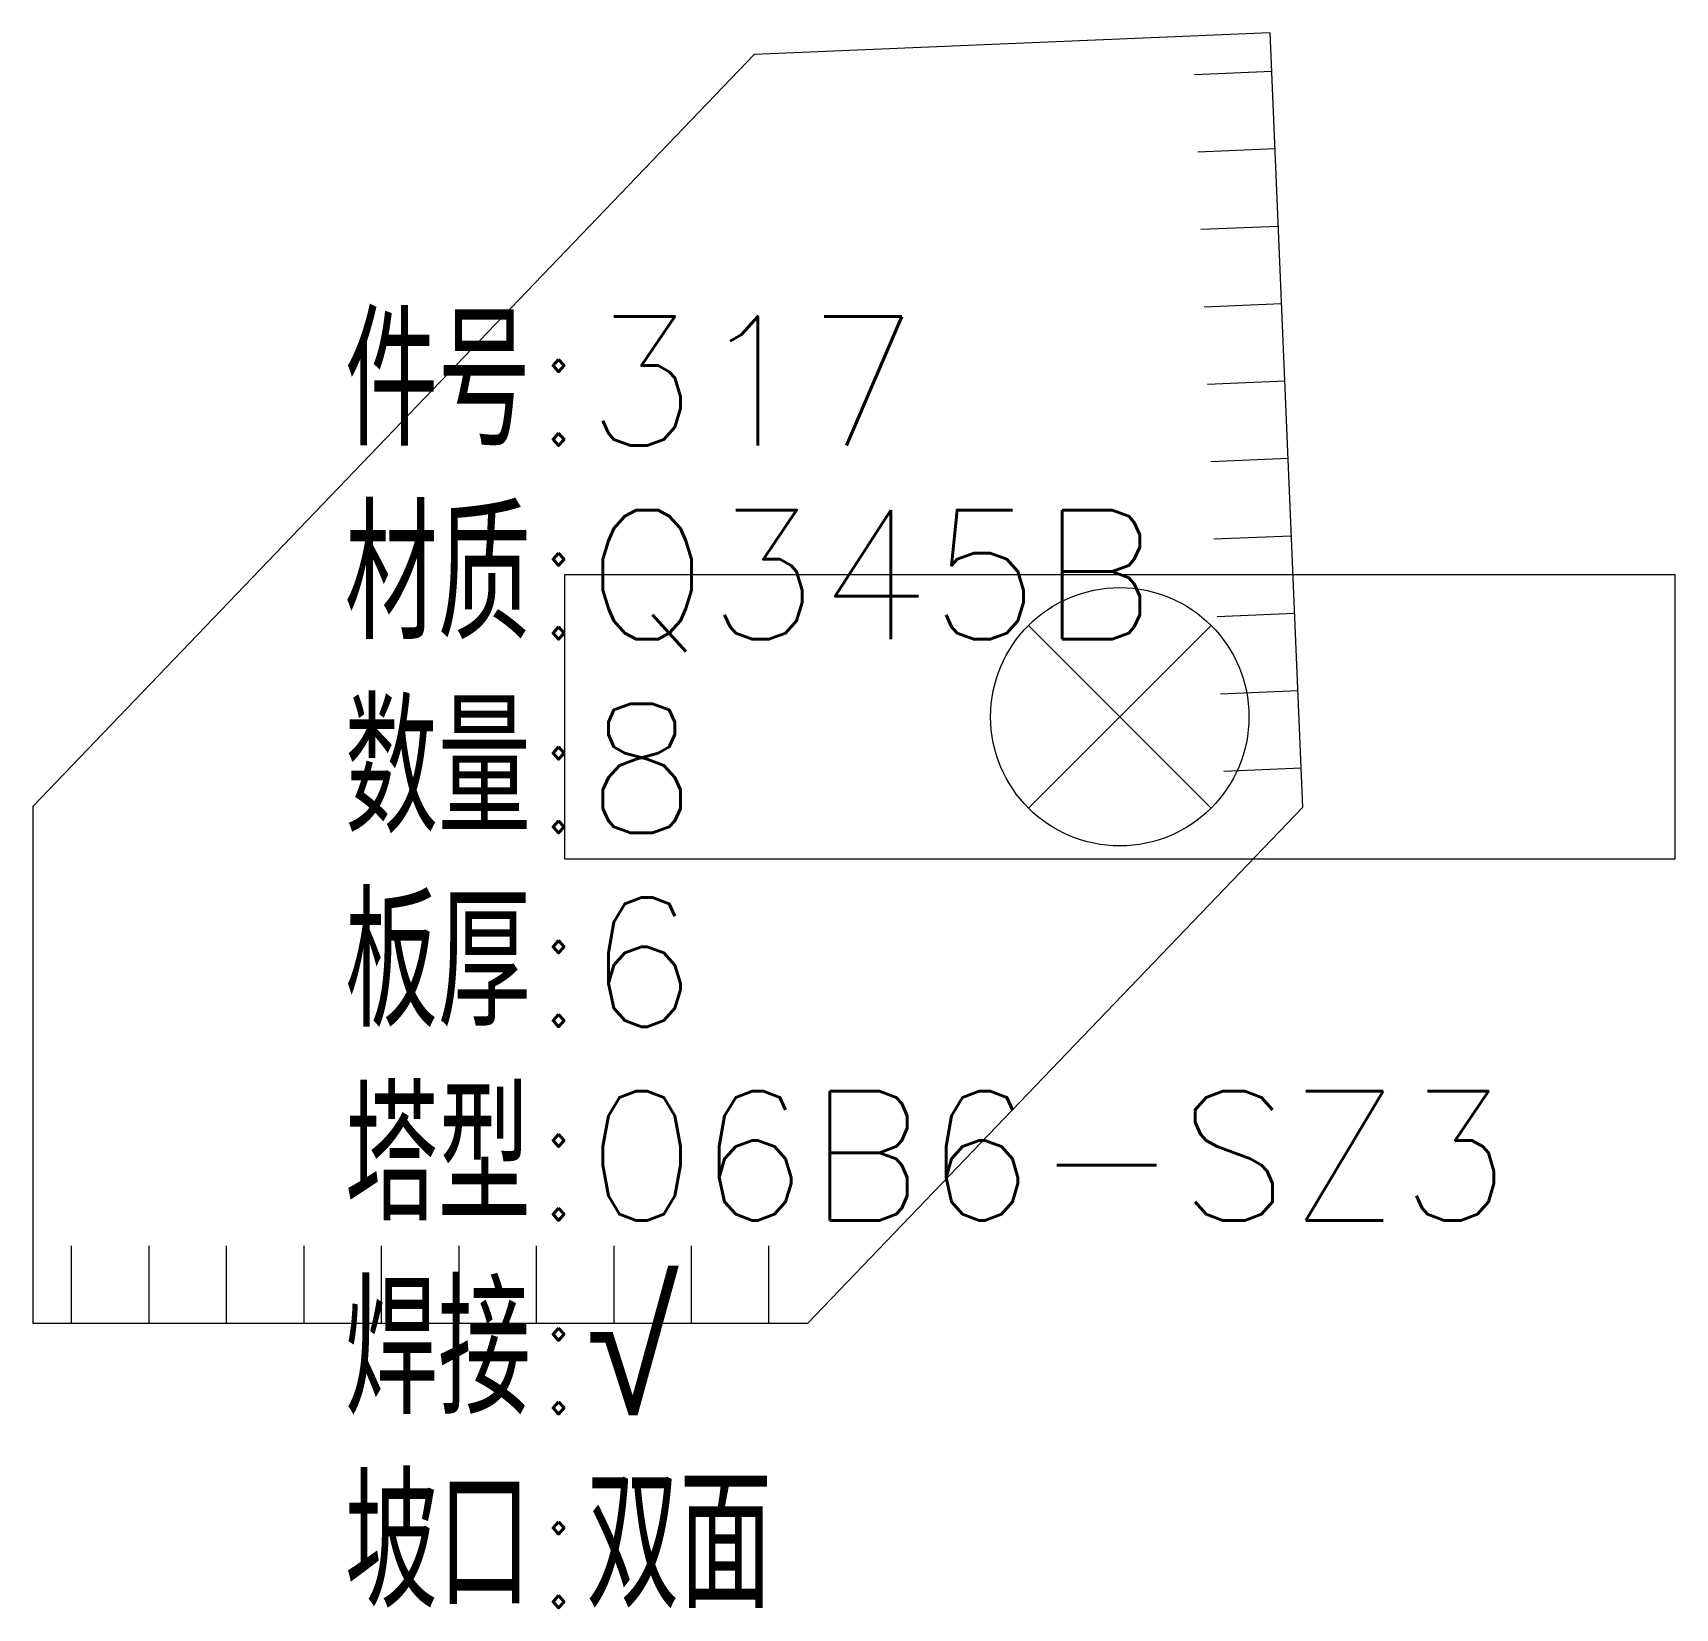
# Model space of a CAD drawing. Extents: x 0 to 6519, y -11 to 2213.
# Drawn here: x 5366.9 to 5430.4, y 1952 to 2013 of the extents above; entities that cross this region are included whole.
import ezdxf
from ezdxf.enums import TextEntityAlignment as Align

# ---------------------------------------------------------------- set-up
doc = ezdxf.new("R2010")
doc.units = 0
doc.header["$MEASUREMENT"] = 0
doc.layers.add('1', color=7, linetype='CONTINUOUS', lineweight=25)
doc.layers.add('2', color=7, linetype='CONTINUOUS', lineweight=25)
doc.styles.get("Standard").update_dxf_attribs({"font": 'simplex.shx', "width": 0.7, "height": 3, "bigfont": 'gbhzfs.shx'})

msp = doc.modelspace()

# ---------------------------------------------------------------- texts
at = {"layer": '1', "color": 7, "linetype": 'Continuous', "lineweight": 13}
for s, p in [('件号:317', (5378.936, 1995.478)), ('材质:Q345B', (5378.936, 1987.978)), ('数量:8', (5378.936, 1980.478)), ('板厚:6', (5378.936, 1972.978)), ('塔型:06B6-SZ3', (5378.936, 1965.478)), ('焊接:√', (5378.936, 1957.978)), ('坡口:双面', (5378.936, 1950.478))]:
    msp.add_text(s, height=5, dxfattribs=at).set_placement(p, align=Align.BOTTOM_LEFT)

# ---------------------------------------------------------------- linework, layer by layer
at = {"layer": '1', "color": 7, "linetype": 'Continuous', "lineweight": 18}
for p, q in [((5414.76, 2012.957), (5394.778, 2012.119)), ((5416.017, 1982.983), (5414.76, 2012.957)), ((5394.778, 2012.119), (5366.854, 1983)), ((5366.854, 1983), (5366.854, 1963)), ((5396.854, 1963), (5416.017, 1982.983)), ((5366.854, 1963), (5396.854, 1963))]:
    msp.add_line(p, q, dxfattribs=at)
at = {"layer": '1', "color": 7, "linetype": 'Continuous', "lineweight": 13}
for p, q in [((5387.436, 1991.978), (5387.436, 1980.978)), ((5430.436, 1991.978), (5387.436, 1991.978)), ((5430.436, 1980.978), (5430.436, 1991.978)), ((5412.471, 1990.014), (5405.4, 1982.943)), ((5405.4, 1990.014), (5412.471, 1982.943)), ((5387.436, 1980.978), (5430.436, 1980.978))]:
    msp.add_line(p, q, dxfattribs=at)
msp.add_circle((5408.936, 1986.478), 5, dxfattribs=at)
at = {"layer": '2', "color": 7, "linetype": 'Continuous', "lineweight": 13}
for p, q in [((5414.823, 2011.458), (5411.826, 2011.332)), ((5414.949, 2008.46), (5411.951, 2008.335)), ((5415.074, 2005.463), (5412.077, 2005.337)), ((5415.2, 2002.466), (5412.203, 2002.34)), ((5415.326, 1999.468), (5412.328, 1999.343)), ((5415.451, 1996.471), (5412.454, 1996.345)), ((5415.577, 1993.474), (5412.58, 1993.348)), ((5415.703, 1990.476), (5412.705, 1990.351)), ((5415.828, 1987.479), (5412.831, 1987.353)), ((5415.954, 1984.482), (5412.957, 1984.356)), ((5368.354, 1963), (5368.354, 1966)), ((5371.354, 1963), (5371.354, 1966)), ((5374.354, 1963), (5374.354, 1966)), ((5377.354, 1963), (5377.354, 1966)), ((5380.354, 1963), (5380.354, 1966)), ((5383.354, 1963), (5383.354, 1966)), ((5386.354, 1963), (5386.354, 1966)), ((5389.354, 1963), (5389.354, 1966)), ((5392.354, 1963), (5392.354, 1966)), ((5395.354, 1963), (5395.354, 1966))]:
    msp.add_line(p, q, dxfattribs=at)

msp.set_redraw_order([(e.dxf.handle, doc.entitydb.next_handle()) for e in msp.query("TEXT MTEXT ATTDEF DIMENSION ARC_DIMENSION")])  # texts and dimensions are drawn at this point

doc.saveas('drawing.dxf')
